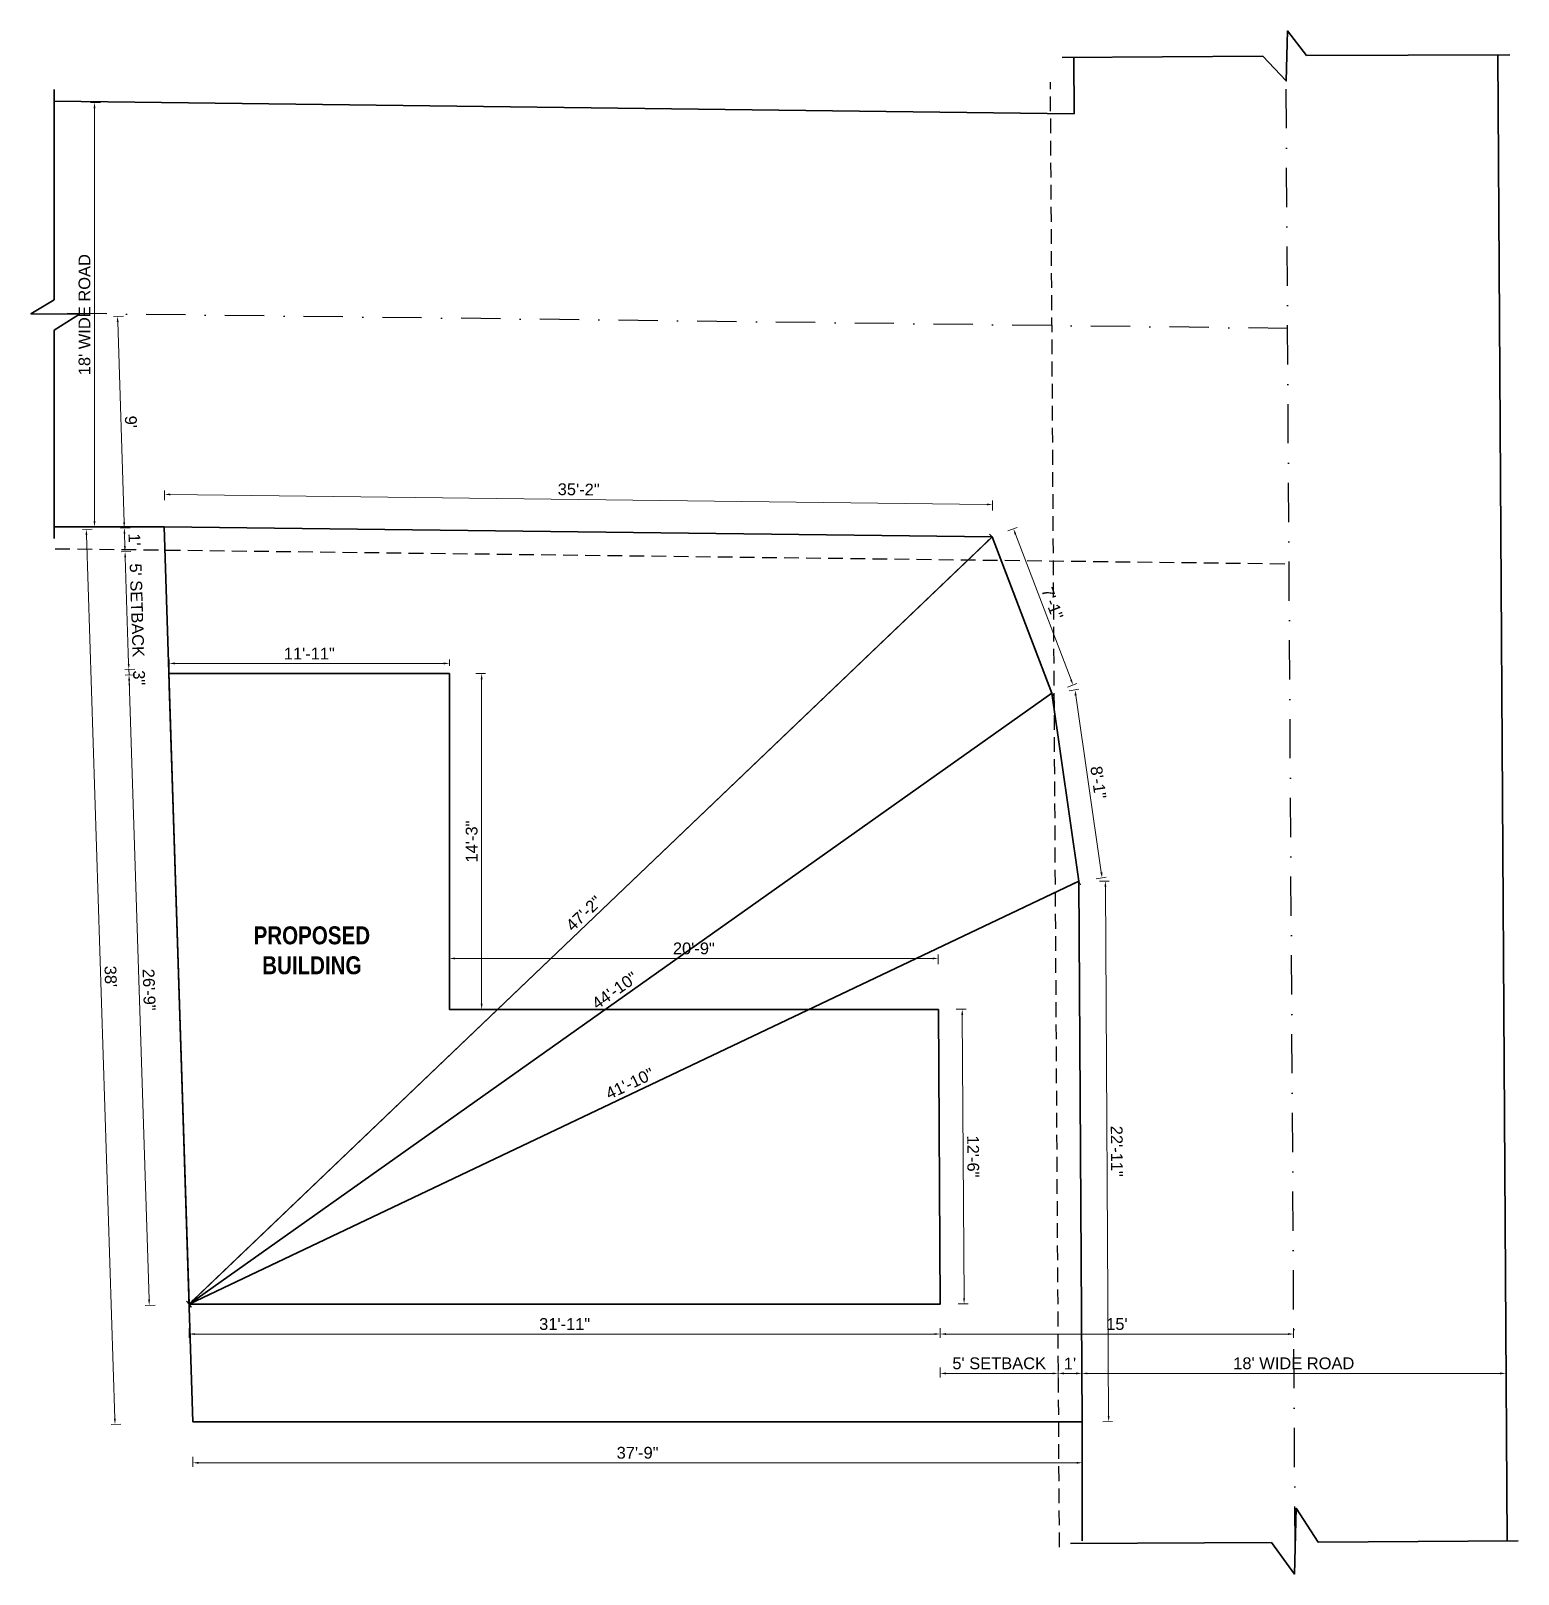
# Model space of a CAD drawing. Header units: inches. Extents: x 354467 to 383786, y -43792 to -31106.
# Drawn here: x 355483 to 356241, y -42833 to -42047 of the extents above; entities that cross this region are included whole.
import ezdxf

# ---------------------------------------------------------------- set-up
doc = ezdxf.new("R2010")
doc.units = ezdxf.units.IN
doc.header["$LTSCALE"] = 2
doc.header["$MEASUREMENT"] = 0
doc.header["$PDMODE"] = 34
doc.linetypes.add('DASHDOT', pattern=[1, 0.5, -0.25, 0, -0.25])
doc.linetypes.add('DASHED2', pattern=[0.375, 0.25, -0.125])
doc.layers.get('DEFPOINTS').update_dxf_attribs({"color": 141, "linetype": 'CONTINUOUS'})
for name, color, linetype, lineweight in [('door', 20, 'CONTINUOUS', 35), ('steps', 253, 'CONTINUOUS', 20), ('WALL - A', 1, 'CONTINUOUS', 40)]:
    doc.layers.add(name, color=color, linetype=linetype, lineweight=lineweight)
doc.styles.add('Lettring Text', font='arial.ttf')
doc.styles.get("Standard").update_dxf_attribs({"font": 'ARIALN.TTF'})
doc.dimstyles.new('Copy of Standard', dxfattribs={"dimtxt": 6, "dimasz": 2.875, "dimexe": 2, "dimexo": 4, "dimgap": 2, "dimtad": 1, "dimdec": 0, "dimrnd": 1, "dimzin": 0, "dimdsep": 46, "dimlunit": 4, "dimtxsty": 'Lettring Text', "dimcen": 0.1, "dimclrd": 7, "dimclre": 7, "dimclrt": 7, "dimazin": 0, "dimtfac": 0.645, "dimtdec": 0, "dimtmove": 1, "dimatfit": 0, "dimfxl": 3, "dimfxlon": 1, "dimtfillclr": 256, "dimtolj": 1, "dimtzin": 0, "dimlwd": -1, "dimlwe": -1, "dimarcsym": 2})

msp = doc.modelspace()

# ---------------------------------------------------------------- texts
at = {"layer": 'steps', "color": 7, "ltscale": 0.3, "insert": (355626.38, -42502.87), "char_height": 9.1417, "width": 72.1776, "attachment_point": 2}
msp.add_mtext('{\\fTechnic|b1|i0|c2|p2;PROPOSED BUILDING}', dxfattribs=at)

# ---------------------------------------------------------------- blocks, each defined once
blk = doc.blocks.new('*D1031')
at = {"layer": 'DEFPOINTS', "color": 0, "ltscale": 0.5, "transparency": 16777216}
for p in [(355551.38, -42282.91), (355551.18, -42299.4), (355972.87, -42304.57)]:
    blk.add_point(p, dxfattribs=at)
at = {"layer": 'steps', "color": 7, "ltscale": 0.5, "transparency": 16777216}
for p, q in [((355551.35, -42285.91), (355551.41, -42280.92)), ((355970.2, -42288.05), (355554.26, -42282.95)), ((355973.04, -42291.08), (355973.1, -42286.08))]:
    blk.add_line(p, q, dxfattribs=at)
for points in [[(355554.26, -42282.47), (355554.25, -42283.43), (355551.38, -42282.91)], [(355970.2, -42287.57), (355970.19, -42288.53), (355973.07, -42288.08)]]:
    blk.add_solid(points, dxfattribs=at)
at = {"layer": 'steps', "color": 7, "ltscale": 0.5, "transparency": 16777216, "insert": (355762.29, -42280.43), "char_height": 6, "attachment_point": 5, "rotation": 359.2977, "style": 'Lettring Text'}
blk.add_mtext('\\A1;35\'-2"', dxfattribs=at)
blk = doc.blocks.new('*D1032')
at = {"layer": 'DEFPOINTS', "color": 0, "ltscale": 0.5, "transparency": 16777216}
for p in [(355551.18, -42299.4), (355526.15, -42756.44), (355565.81, -42755.17)]:
    blk.add_point(p, dxfattribs=at)
at = {"layer": 'steps', "color": 7, "ltscale": 0.5, "transparency": 16777216}
for p, q in [((355514.52, -42300.58), (355509.52, -42300.74)), ((355511.61, -42303.55), (355526.06, -42753.57)), ((355529.15, -42756.34), (355524.15, -42756.5))]:
    blk.add_line(p, q, dxfattribs=at)
for points in [[(355512.09, -42303.53), (355511.13, -42303.56), (355511.52, -42300.67)], [(355526.54, -42753.55), (355525.58, -42753.58), (355526.15, -42756.44)]]:
    blk.add_solid(points, dxfattribs=at)
at = {"layer": 'steps', "color": 7, "ltscale": 0.5, "transparency": 16777216, "insert": (355523.9, -42528.39), "char_height": 6, "attachment_point": 5, "rotation": 271.83841, "style": 'Lettring Text'}
blk.add_mtext("\\A1;38'", dxfattribs=at)
blk = doc.blocks.new('*D1033')
at = {"layer": 'DEFPOINTS', "color": 0, "ltscale": 0.5, "transparency": 16777216}
for p in [(355533.27, -42374.82), (355553.58, -42374.17), (355563.88, -42695.17)]:
    blk.add_point(p, dxfattribs=at)
at = {"layer": 'steps', "color": 7, "ltscale": 0.5, "transparency": 16777216}
for p, q in [((355536.26, -42374.72), (355531.27, -42374.88)), ((355543.48, -42692.95), (355533.36, -42377.69)), ((355546.57, -42695.72), (355541.57, -42695.88))]:
    blk.add_line(p, q, dxfattribs=at)
for points in [[(355533.84, -42377.68), (355532.88, -42377.71), (355533.27, -42374.82)], [(355543.96, -42692.93), (355543, -42692.96), (355543.57, -42695.82)]]:
    blk.add_solid(points, dxfattribs=at)
at = {"layer": 'steps', "color": 7, "ltscale": 0.5, "transparency": 16777216, "insert": (355543.48, -42535.16), "char_height": 6, "attachment_point": 5, "rotation": 271.83841, "style": 'Lettring Text'}
blk.add_mtext('\\A1;26\'-9"', dxfattribs=at)
blk = doc.blocks.new('*D1034')
at = {"layer": 'DEFPOINTS', "color": 0, "ltscale": 0.5, "transparency": 16777216}
for p in [(355696.46, -42368.98), (355696.46, -42374.17), (355553.77, -42380.17)]:
    blk.add_point(p, dxfattribs=at)
at = {"layer": 'steps', "color": 7, "ltscale": 0.5, "transparency": 16777216}
for p, q in [((355553.77, -42371.98), (355553.77, -42366.98)), ((355556.65, -42368.98), (355693.58, -42368.98)), ((355696.46, -42370.17), (355696.46, -42366.98))]:
    blk.add_line(p, q, dxfattribs=at)
for points in [[(355556.65, -42368.5), (355556.65, -42369.46), (355553.77, -42368.98)], [(355693.58, -42368.5), (355693.58, -42369.46), (355696.46, -42368.98)]]:
    blk.add_solid(points, dxfattribs=at)
at = {"layer": 'steps', "color": 7, "ltscale": 0.5, "transparency": 16777216, "insert": (355625.12, -42363.96), "char_height": 6, "attachment_point": 5, "style": 'Lettring Text'}
blk.add_mtext('\\A1;11\'-11"', dxfattribs=at)
blk = doc.blocks.new('*D1035')
at = {"layer": 'DEFPOINTS', "color": 0, "ltscale": 0.5, "transparency": 16777216}
for p in [(355696.46, -42374.17), (355712.87, -42374.17), (355696.46, -42545.17)]:
    blk.add_point(p, dxfattribs=at)
at = {"layer": 'steps', "color": 7, "ltscale": 0.5, "transparency": 16777216}
for p, q in [((355709.87, -42374.17), (355714.87, -42374.17)), ((355712.87, -42542.29), (355712.87, -42377.04)), ((355709.87, -42545.17), (355714.87, -42545.17))]:
    blk.add_line(p, q, dxfattribs=at)
for points in [[(355712.39, -42377.04), (355713.35, -42377.04), (355712.87, -42374.17)], [(355712.39, -42542.29), (355713.35, -42542.29), (355712.87, -42545.17)]]:
    blk.add_solid(points, dxfattribs=at)
at = {"layer": 'steps', "color": 7, "ltscale": 0.5, "transparency": 16777216, "insert": (355707.81, -42459.67), "char_height": 6, "attachment_point": 5, "rotation": 90, "style": 'Lettring Text'}
blk.add_mtext('\\A1;14\'-3"', dxfattribs=at)
blk = doc.blocks.new('*D1036')
at = {"layer": 'DEFPOINTS', "color": 0, "ltscale": 0.5, "transparency": 16777216}
for p in [(355945.48, -42519.2), (355696.46, -42545.17), (355945.48, -42545.17)]:
    blk.add_point(p, dxfattribs=at)
at = {"layer": 'steps', "color": 7, "ltscale": 0.5, "transparency": 16777216}
for p, q in [((355696.46, -42522.2), (355696.46, -42517.2)), ((355699.33, -42519.2), (355942.6, -42519.2)), ((355945.48, -42522.2), (355945.48, -42517.2))]:
    blk.add_line(p, q, dxfattribs=at)
for points in [[(355699.33, -42518.72), (355699.33, -42519.68), (355696.46, -42519.2)], [(355942.6, -42518.72), (355942.6, -42519.68), (355945.48, -42519.2)]]:
    blk.add_solid(points, dxfattribs=at)
at = {"layer": 'steps', "color": 7, "ltscale": 0.5, "transparency": 16777216, "insert": (355820.97, -42514.14), "char_height": 6, "attachment_point": 5, "style": 'Lettring Text'}
blk.add_mtext('\\A1;20\'-9"', dxfattribs=at)
blk = doc.blocks.new('*D1037')
at = {"layer": 'DEFPOINTS', "color": 0, "ltscale": 0.5, "transparency": 16777216}
for p in [(355945.48, -42545.17), (355957.65, -42545.09), (355946.44, -42695.17)]:
    blk.add_point(p, dxfattribs=at)
at = {"layer": 'steps', "color": 7, "ltscale": 0.5, "transparency": 16777216}
for p, q in [((355954.65, -42545.11), (355959.65, -42545.08)), ((355958.59, -42692.21), (355957.67, -42547.96)), ((355955.61, -42695.11), (355960.61, -42695.08))]:
    blk.add_line(p, q, dxfattribs=at)
for points in [[(355958.15, -42547.96), (355957.19, -42547.97), (355957.65, -42545.09)], [(355959.07, -42692.21), (355958.11, -42692.22), (355958.61, -42695.09)]]:
    blk.add_solid(points, dxfattribs=at)
at = {"layer": 'steps', "color": 7, "ltscale": 0.5, "transparency": 16777216, "insert": (355963.19, -42620.06), "char_height": 6, "attachment_point": 5, "rotation": 270.36686, "style": 'Lettring Text'}
blk.add_mtext('\\A1;12\'-6"', dxfattribs=at)
blk = doc.blocks.new('*D1038')
at = {"layer": 'DEFPOINTS', "color": 0, "ltscale": 0.5, "transparency": 16777216}
for p in [(355563.88, -42695.17), (355946.44, -42695.17), (355946.44, -42710.46)]:
    blk.add_point(p, dxfattribs=at)
at = {"layer": 'steps', "color": 7, "ltscale": 0.5, "transparency": 16777216}
for p, q in [((355563.88, -42707.46), (355563.88, -42712.46)), ((355946.44, -42707.46), (355946.44, -42712.46)), ((355566.76, -42710.46), (355943.56, -42710.46))]:
    blk.add_line(p, q, dxfattribs=at)
for points in [[(355566.76, -42709.99), (355566.76, -42710.94), (355563.88, -42710.46)], [(355943.56, -42709.99), (355943.56, -42710.94), (355946.44, -42710.46)]]:
    blk.add_solid(points, dxfattribs=at)
at = {"layer": 'steps', "color": 7, "ltscale": 0.5, "transparency": 16777216, "insert": (355755.16, -42705.4), "char_height": 6, "attachment_point": 5, "style": 'Lettring Text'}
blk.add_mtext('\\A1;31\'-11"', dxfattribs=at)
blk = doc.blocks.new('*D1039')
at = {"layer": 'DEFPOINTS', "color": 0, "ltscale": 0.5, "transparency": 16777216}
for p in [(355565.81, -42755.17), (356018.81, -42755.17), (356018.81, -42776.02)]:
    blk.add_point(p, dxfattribs=at)
at = {"layer": 'steps', "color": 7, "ltscale": 0.5, "transparency": 16777216}
for p, q in [((355565.81, -42773.02), (355565.81, -42778.02)), ((355568.69, -42776.02), (356015.94, -42776.02)), ((356018.81, -42773.02), (356018.81, -42778.02))]:
    blk.add_line(p, q, dxfattribs=at)
for points in [[(355568.69, -42775.54), (355568.69, -42776.5), (355565.81, -42776.02)], [(356015.94, -42775.54), (356015.94, -42776.5), (356018.81, -42776.02)]]:
    blk.add_solid(points, dxfattribs=at)
at = {"layer": 'steps', "color": 7, "ltscale": 0.5, "transparency": 16777216, "insert": (355792.31, -42770.95), "char_height": 6, "attachment_point": 5, "style": 'Lettring Text'}
blk.add_mtext('\\A1;37\'-9"', dxfattribs=at)
blk = doc.blocks.new('*D1040')
at = {"layer": 'DEFPOINTS', "color": 0, "ltscale": 0.5, "transparency": 16777216}
for p in [(355983.72, -42300.43), (355972.87, -42304.57), (356003.26, -42384.14)]:
    blk.add_point(p, dxfattribs=at)
at = {"layer": 'steps', "color": 7, "ltscale": 0.5, "transparency": 16777216}
for p, q in [((355980.92, -42301.5), (355985.59, -42299.71)), ((356013.08, -42377.31), (355984.75, -42303.11)), ((356011.31, -42381.06), (356015.98, -42379.28))]:
    blk.add_line(p, q, dxfattribs=at)
for points in [[(355985.19, -42302.94), (355984.3, -42303.28), (355983.72, -42300.43)], [(356013.53, -42377.13), (356012.63, -42377.48), (356014.11, -42379.99)]]:
    blk.add_solid(points, dxfattribs=at)
at = {"layer": 'steps', "color": 7, "ltscale": 0.5, "transparency": 16777216, "insert": (356003.6, -42338.42), "char_height": 6, "attachment_point": 5, "rotation": 290.90234, "style": 'Lettring Text'}
blk.add_mtext('\\A1;7\'-1"', dxfattribs=at)
blk = doc.blocks.new('*D1041')
at = {"layer": 'DEFPOINTS', "color": 0, "ltscale": 0.5, "transparency": 16777216}
for p in [(356003.26, -42384.14), (356015.05, -42382.43), (356017.12, -42479.89)]:
    blk.add_point(p, dxfattribs=at)
at = {"layer": 'steps', "color": 7, "ltscale": 0.5, "transparency": 16777216}
for p, q in [((356012.08, -42382.86), (356017.03, -42382.14)), ((356028.5, -42475.34), (356015.46, -42385.27)), ((356025.94, -42478.61), (356030.89, -42477.89))]:
    blk.add_line(p, q, dxfattribs=at)
for points in [[(356015.94, -42385.21), (356014.99, -42385.34), (356015.05, -42382.43)], [(356028.97, -42475.27), (356028.02, -42475.4), (356028.91, -42478.18)]]:
    blk.add_solid(points, dxfattribs=at)
at = {"layer": 'steps', "color": 7, "ltscale": 0.5, "transparency": 16777216, "insert": (356026.99, -42429.58), "char_height": 6, "attachment_point": 5, "rotation": 278.23541, "style": 'Lettring Text'}
blk.add_mtext('\\A1;8\'-1"', dxfattribs=at)
blk = doc.blocks.new('*D1042')
at = {"layer": 'DEFPOINTS', "color": 0, "ltscale": 0.5, "transparency": 16777216}
for p in [(356017.12, -42479.89), (356030.55, -42479.81), (356018.81, -42755.17)]:
    blk.add_point(p, dxfattribs=at)
at = {"layer": 'steps', "color": 7, "ltscale": 0.5, "transparency": 16777216}
for p, q in [((356027.55, -42479.82), (356032.55, -42479.79)), ((356032.23, -42752.21), (356030.57, -42482.68)), ((356029.24, -42755.1), (356034.24, -42755.07))]:
    blk.add_line(p, q, dxfattribs=at)
for points in [[(356031.05, -42482.68), (356030.09, -42482.68), (356030.55, -42479.81)], [(356032.7, -42752.21), (356031.75, -42752.21), (356032.24, -42755.08)]]:
    blk.add_solid(points, dxfattribs=at)
at = {"layer": 'steps', "color": 7, "ltscale": 0.5, "transparency": 16777216, "insert": (356036.41, -42617.41), "char_height": 6, "attachment_point": 5, "rotation": 270.35275, "style": 'Lettring Text'}
blk.add_mtext('\\A1;22\'-11"', dxfattribs=at)
blk = doc.blocks.new('*D1043')
at = {"layer": 'DEFPOINTS', "color": 0, "ltscale": 0.5, "transparency": 16777216}
for p in [(355946.44, -42695.17), (356126.44, -42694.06), (356126.44, -42710.46)]:
    blk.add_point(p, dxfattribs=at)
at = {"layer": 'steps', "color": 7, "ltscale": 0.5, "transparency": 16777216}
for p, q in [((355946.44, -42707.46), (355946.44, -42712.46)), ((356126.44, -42707.46), (356126.44, -42712.46)), ((355949.31, -42710.46), (356123.56, -42710.46))]:
    blk.add_line(p, q, dxfattribs=at)
for points in [[(355949.31, -42709.99), (355949.31, -42710.94), (355946.44, -42710.46)], [(356123.56, -42709.99), (356123.56, -42710.94), (356126.44, -42710.46)]]:
    blk.add_solid(points, dxfattribs=at)
at = {"layer": 'steps', "color": 7, "ltscale": 0.5, "transparency": 16777216, "insert": (356036.44, -42705.4), "char_height": 6, "attachment_point": 5, "style": 'Lettring Text'}
blk.add_mtext("\\A1;15'", dxfattribs=at)
blk = doc.blocks.new('*D1044')
at = {"layer": 'DEFPOINTS', "color": 0, "ltscale": 0.5, "transparency": 16777216}
for p in [(356234.53, -42708.66), (356018.53, -42709.99), (356234.53, -42730.51)]:
    blk.add_point(p, dxfattribs=at)
at = {"layer": 'steps', "color": 7, "ltscale": 0.5, "transparency": 16777216}
for p, q in [((356018.53, -42727.51), (356018.53, -42732.51)), ((356021.41, -42730.51), (356231.65, -42730.51)), ((356234.53, -42727.51), (356234.53, -42732.51))]:
    blk.add_line(p, q, dxfattribs=at)
for points in [[(356021.41, -42730.03), (356021.41, -42730.98), (356018.53, -42730.51)], [(356231.65, -42730.03), (356231.65, -42730.98), (356234.53, -42730.51)]]:
    blk.add_solid(points, dxfattribs=at)
at = {"layer": 'steps', "color": 7, "ltscale": 0.5, "transparency": 16777216, "insert": (356126.53, -42725.4), "char_height": 6, "attachment_point": 5, "style": 'Lettring Text'}
blk.add_mtext("\\A1;18' WIDE ROAD", dxfattribs=at)
blk = doc.blocks.new('*D1045')
at = {"layer": 'DEFPOINTS', "color": 0, "ltscale": 0.5, "transparency": 16777216}
for p in [(355946.44, -42695.17), (356006.54, -42710.46), (355946.44, -42730.51)]:
    blk.add_point(p, dxfattribs=at)
at = {"layer": 'steps', "color": 7, "ltscale": 0.5, "transparency": 16777216}
for p, q in [((355946.44, -42727.51), (355946.44, -42732.51)), ((356003.66, -42730.51), (355949.31, -42730.51)), ((356006.54, -42727.51), (356006.54, -42732.51))]:
    blk.add_line(p, q, dxfattribs=at)
for points in [[(355949.31, -42730.03), (355949.31, -42730.98), (355946.44, -42730.51)], [(356003.66, -42730.03), (356003.66, -42730.98), (356006.54, -42730.51)]]:
    blk.add_solid(points, dxfattribs=at)
at = {"layer": 'steps', "color": 7, "ltscale": 0.5, "transparency": 16777216, "insert": (355976.49, -42725.4), "char_height": 6, "attachment_point": 5, "style": 'Lettring Text'}
blk.add_mtext("\\A1;5' SETBACK", dxfattribs=at)
blk = doc.blocks.new('*D1046')
at = {"layer": 'DEFPOINTS', "color": 0, "ltscale": 0.5, "transparency": 16777216}
for p in [(356006.54, -42710.46), (356018.53, -42730.51), (356018.53, -42730.51)]:
    blk.add_point(p, dxfattribs=at)
at = {"layer": 'steps', "color": 7, "ltscale": 0.5, "transparency": 16777216}
for p, q in [((356006.54, -42727.51), (356006.54, -42732.51)), ((356009.41, -42730.51), (356015.66, -42730.51)), ((356018.53, -42730.51), (356018.53, -42728.51))]:
    blk.add_line(p, q, dxfattribs=at)
for points in [[(356009.41, -42730.03), (356009.41, -42730.98), (356006.54, -42730.51)], [(356015.66, -42730.03), (356015.66, -42730.98), (356018.53, -42730.51)]]:
    blk.add_solid(points, dxfattribs=at)
at = {"layer": 'steps', "color": 7, "ltscale": 0.5, "transparency": 16777216, "insert": (356012.53, -42725.49), "char_height": 6, "attachment_point": 5, "style": 'Lettring Text'}
blk.add_mtext("\\A1;1'", dxfattribs=at)
blk = doc.blocks.new('*D1047')
at = {"layer": 'DEFPOINTS', "color": 0, "ltscale": 0.5, "transparency": 16777216}
for p in [(355515.7, -42083.42), (355553.83, -42083.42), (355551.18, -42299.4)]:
    blk.add_point(p, dxfattribs=at)
at = {"layer": 'steps', "color": 7, "ltscale": 0.5, "transparency": 16777216}
for p, q in [((355518.7, -42083.42), (355513.7, -42083.42)), ((355515.7, -42296.53), (355515.7, -42086.29)), ((355518.7, -42299.4), (355513.7, -42299.4))]:
    blk.add_line(p, q, dxfattribs=at)
for points in [[(355515.22, -42086.29), (355516.18, -42086.29), (355515.7, -42083.42)], [(355515.22, -42296.53), (355516.18, -42296.53), (355515.7, -42299.4)]]:
    blk.add_solid(points, dxfattribs=at)
at = {"layer": 'steps', "color": 7, "ltscale": 0.5, "transparency": 16777216, "insert": (355510.6, -42191.41), "char_height": 6, "attachment_point": 5, "rotation": 90, "style": 'Lettring Text'}
blk.add_mtext("\\A1;18' WIDE ROAD", dxfattribs=at)
blk = doc.blocks.new('*D1048')
at = {"layer": 'DEFPOINTS', "color": 0, "ltscale": 0.5, "transparency": 16777216}
for p in [(355531.25, -42312.06), (355551.57, -42311.41), (355553.49, -42371.44)]:
    blk.add_point(p, dxfattribs=at)
at = {"layer": 'steps', "color": 7, "ltscale": 0.5, "transparency": 16777216}
for p, q in [((355534.25, -42311.96), (355529.25, -42312.12)), ((355533.09, -42369.21), (355531.34, -42314.93)), ((355536.18, -42371.99), (355531.18, -42372.15))]:
    blk.add_line(p, q, dxfattribs=at)
for points in [[(355531.82, -42314.92), (355530.86, -42314.95), (355531.25, -42312.06)], [(355533.56, -42369.2), (355532.61, -42369.23), (355533.18, -42372.09)]]:
    blk.add_solid(points, dxfattribs=at)
at = {"layer": 'steps', "color": 7, "ltscale": 0.5, "transparency": 16777216, "insert": (355537.31, -42341.91), "char_height": 6, "attachment_point": 5, "rotation": 271.83841, "style": 'Lettring Text'}
blk.add_mtext("\\A1;5' SETBACK", dxfattribs=at)
blk = doc.blocks.new('*D1049')
at = {"layer": 'DEFPOINTS', "color": 0, "ltscale": 0.5, "transparency": 16777216}
for p in [(355530.87, -42300.05), (355551.18, -42299.4), (355551.57, -42311.41)]:
    blk.add_point(p, dxfattribs=at)
at = {"layer": 'steps', "color": 7, "ltscale": 0.5, "transparency": 16777216}
for p, q in [((355533.86, -42299.96), (355528.87, -42300.12)), ((355531.16, -42309.19), (355530.96, -42302.93)), ((355534.25, -42311.96), (355529.25, -42312.12))]:
    blk.add_line(p, q, dxfattribs=at)
for points in [[(355531.44, -42302.91), (355530.48, -42302.94), (355530.87, -42300.05)], [(355531.64, -42309.17), (355530.68, -42309.2), (355531.25, -42312.06)]]:
    blk.add_solid(points, dxfattribs=at)
at = {"layer": 'steps', "color": 7, "ltscale": 0.5, "transparency": 16777216, "insert": (355536.07, -42305.9), "char_height": 6, "attachment_point": 5, "rotation": 271.83841, "style": 'Lettring Text'}
blk.add_mtext("\\A1;1'", dxfattribs=at)
blk = doc.blocks.new('*D1050')
at = {"layer": 'DEFPOINTS', "color": 0, "ltscale": 0.5, "transparency": 16777216}
for p in [(355553.49, -42371.44), (355533.18, -42372.09), (355553.58, -42374.17)]:
    blk.add_point(p, dxfattribs=at)
at = {"layer": 'steps', "color": 7, "ltscale": 0.5, "transparency": 16777216}
for p, q in [((355533.09, -42369.21), (355532.99, -42366.34)), ((355536.18, -42371.99), (355531.18, -42372.15)), ((355536.26, -42374.72), (355531.27, -42374.88)), ((355533.27, -42374.82), (355533.18, -42372.09)), ((355533.36, -42377.69), (355533.45, -42380.57))]:
    blk.add_line(p, q, dxfattribs=at)
for points in [[(355533.56, -42369.2), (355532.61, -42369.23), (355533.18, -42372.09)], [(355533.84, -42377.68), (355532.88, -42377.71), (355533.27, -42374.82)]]:
    blk.add_solid(points, dxfattribs=at)
at = {"layer": 'steps', "color": 7, "ltscale": 0.5, "transparency": 16777216, "insert": (355538.38, -42376.29), "char_height": 6, "attachment_point": 5, "rotation": 271.83841, "style": 'Lettring Text'}
blk.add_mtext('\\A1;3"', dxfattribs=at)
blk = doc.blocks.new('*D1051')
at = {"layer": 'DEFPOINTS', "color": 0, "ltscale": 0.5, "transparency": 16777216}
for p in [(355527.4, -42192.22), (355552.51, -42191.41), (355551.18, -42299.4)]:
    blk.add_point(p, dxfattribs=at)
at = {"layer": 'steps', "color": 7, "ltscale": 0.5, "transparency": 16777216}
for p, q in [((355530.4, -42192.12), (355525.41, -42192.28)), ((355530.77, -42297.18), (355527.5, -42195.09)), ((355533.86, -42299.96), (355528.87, -42300.12))]:
    blk.add_line(p, q, dxfattribs=at)
for points in [[(355527.98, -42195.07), (355527.02, -42195.1), (355527.4, -42192.22)], [(355531.25, -42297.16), (355530.29, -42297.2), (355530.87, -42300.05)]]:
    blk.add_solid(points, dxfattribs=at)
at = {"layer": 'steps', "color": 7, "ltscale": 0.5, "transparency": 16777216, "insert": (355534.2, -42245.97), "char_height": 6, "attachment_point": 5, "rotation": 271.83841, "style": 'Lettring Text'}
blk.add_mtext("\\A1;9'", dxfattribs=at)
blk = doc.blocks.new('*D1052')
at = {"layer": 'DEFPOINTS', "color": 0, "ltscale": 0.5, "transparency": 16777216}
for p in [(355972.87, -42304.57), (355972.87, -42304.57), (355563.88, -42695.17)]:
    blk.add_point(p, dxfattribs=at)
at = {"layer": 'steps', "color": 7, "ltscale": 0.5, "transparency": 16777216}
for p, q in [((355565.96, -42693.18), (355970.79, -42306.56)), ((355972.87, -42304.57), (355971.49, -42303.12)), ((355563.88, -42695.17), (355562.5, -42693.72))]:
    blk.add_line(p, q, dxfattribs=at)
for points in [[(355970.46, -42306.21), (355971.12, -42306.9), (355972.87, -42304.57)], [(355565.63, -42692.83), (355566.29, -42693.53), (355563.88, -42695.17)]]:
    blk.add_solid(points, dxfattribs=at)
at = {"layer": 'steps', "color": 7, "ltscale": 0.5, "transparency": 16777216, "insert": (355764.92, -42496.24), "char_height": 6, "attachment_point": 5, "rotation": 43.68247, "style": 'Lettring Text'}
blk.add_mtext('\\A1;47\'-2"', dxfattribs=at)
blk = doc.blocks.new('*D1053')
at = {"layer": 'DEFPOINTS', "color": 0, "ltscale": 0.5, "transparency": 16777216}
for p in [(356003.26, -42384.14), (356003.26, -42384.14), (355563.88, -42695.17)]:
    blk.add_point(p, dxfattribs=at)
at = {"layer": 'steps', "color": 7, "ltscale": 0.5, "transparency": 16777216}
for p, q in [((355566.23, -42693.51), (356000.91, -42385.8)), ((356003.26, -42384.14), (356004.41, -42385.77)), ((355563.88, -42695.17), (355565.04, -42696.8))]:
    blk.add_line(p, q, dxfattribs=at)
for points in [[(356000.63, -42385.41), (356001.19, -42386.19), (356003.26, -42384.14)], [(355565.95, -42693.11), (355566.51, -42693.9), (355563.88, -42695.17)]]:
    blk.add_solid(points, dxfattribs=at)
at = {"layer": 'steps', "color": 7, "ltscale": 0.5, "transparency": 16777216, "insert": (355780.65, -42535.52), "char_height": 6, "attachment_point": 5, "rotation": 35.29467, "style": 'Lettring Text'}
blk.add_mtext('\\A1;44\'-10"', dxfattribs=at)
blk = doc.blocks.new('*D1054')
at = {"layer": 'DEFPOINTS', "color": 0, "ltscale": 0.5, "transparency": 16777216}
for p in [(356017.12, -42479.89), (356017.12, -42479.89), (355563.88, -42695.17)]:
    blk.add_point(p, dxfattribs=at)
at = {"layer": 'steps', "color": 7, "ltscale": 0.5, "transparency": 16777216}
for p, q in [((355566.48, -42693.93), (356014.52, -42481.12)), ((356017.12, -42479.89), (356017.97, -42481.69)), ((355563.88, -42695.17), (355564.74, -42696.97))]:
    blk.add_line(p, q, dxfattribs=at)
for points in [[(356014.31, -42480.69), (356014.72, -42481.55), (356017.12, -42479.89)], [(355566.28, -42693.5), (355566.69, -42694.37), (355563.88, -42695.17)]]:
    blk.add_solid(points, dxfattribs=at)
at = {"layer": 'steps', "color": 7, "ltscale": 0.5, "transparency": 16777216, "insert": (355788.33, -42582.95), "char_height": 6, "attachment_point": 5, "rotation": 25.40713, "style": 'Lettring Text'}
blk.add_mtext('\\A1;41\'-10"', dxfattribs=at)

# ---------------------------------------------------------------- dimensions: what is measured, and where the dimension line sits
at = {"layer": 'steps', "ltscale": 0.5}
for base, p1, p2, angle, text, picture, middle in [((355515.7, -42083.42), (355551.18, -42299.4), (355553.83, -42083.42), 90, "18' WIDE ROAD", '*D1047', (355510.6, -42191.41)), ((355531.25, -42312.06), (355553.49, -42371.44), (355551.57, -42311.41), 271.83841, "5' SETBACK", '*D1048', (355537.31, -42341.91))]:
    dim = msp.add_linear_dim(base=base, p1=p1, p2=p2, angle=angle, text=text, dimstyle='Copy of Standard', dxfattribs=at)
    dim.commit()
    dim.dimension.update_dxf_attribs({"geometry": picture, "text_midpoint": middle})
for base, p1, p2, angle, picture, middle in [((355527.4, -42192.22), (355551.18, -42299.4), (355552.51, -42191.41), 271.83841, '*D1051', (355534.2, -42245.97)), ((355530.87, -42300.05), (355551.57, -42311.41), (355551.18, -42299.4), 271.83841, '*D1049', (355536.07, -42305.9)), ((355712.87, -42374.17), (355696.46, -42545.17), (355696.46, -42374.17), 90, '*D1035', (355707.81, -42459.67))]:
    dim = msp.add_linear_dim(base=base, p1=p1, p2=p2, angle=angle, dimstyle='Copy of Standard', dxfattribs=at)
    dim.commit()
    dim.dimension.update_dxf_attribs({"geometry": picture, "text_midpoint": middle})
for p1, p2, distance, picture, middle in [((355972.87, -42304.57), (355551.18, -42299.4), -16.49, '*D1031', (355762.29, -42280.43)), ((355551.18, -42299.4), (355565.81, -42755.17), -39.68, '*D1032', (355523.9, -42528.39)), ((356003.26, -42384.14), (355972.87, -42304.57), -11.61, '*D1040', (356003.6, -42338.42)), ((355563.88, -42695.17), (355972.87, -42304.57), 0, '*D1052', (355764.92, -42496.24)), ((355563.88, -42695.17), (355553.58, -42374.17), 20.33, '*D1033', (355543.48, -42535.16)), ((355563.88, -42695.17), (356003.26, -42384.14), 0, '*D1053', (355780.65, -42535.52)), ((356017.12, -42479.89), (356003.26, -42384.14), -11.91, '*D1041', (356026.99, -42429.58)), ((355563.88, -42695.17), (356017.12, -42479.89), 0, '*D1054', (355788.33, -42582.95)), ((356018.81, -42755.17), (356017.12, -42479.89), -13.43, '*D1042', (356036.41, -42617.41)), ((355946.44, -42695.17), (355945.48, -42545.17), -12.17, '*D1037', (355963.19, -42620.06))]:
    dim = msp.add_aligned_dim(p1=p1, p2=p2, distance=distance, dimstyle='Copy of Standard', dxfattribs=at)
    dim.commit()
    dim.dimension.update_dxf_attribs({"geometry": picture, "text_midpoint": middle})
for base, p1, p2, picture, middle in [((355696.46, -42368.98), (355553.77, -42380.17), (355696.46, -42374.17), '*D1034', (355625.12, -42363.96)), ((355945.48, -42519.2), (355696.46, -42545.17), (355945.48, -42545.17), '*D1036', (355820.97, -42514.14)), ((355946.44, -42710.46), (355563.88, -42695.17), (355946.44, -42695.17), '*D1038', (355755.16, -42705.4)), ((356126.44, -42710.46), (355946.44, -42695.17), (356126.44, -42694.06), '*D1043', (356036.44, -42705.4)), ((356018.53, -42730.51), (356006.54, -42710.46), (356018.53, -42730.51), '*D1046', (356012.53, -42725.49)), ((356018.81, -42776.02), (355565.81, -42755.17), (356018.81, -42755.17), '*D1039', (355792.31, -42770.95))]:
    dim = msp.add_linear_dim(base=base, p1=p1, p2=p2, dimstyle='Copy of Standard', dxfattribs=at)
    dim.commit()
    dim.dimension.update_dxf_attribs({"geometry": picture, "text_midpoint": middle})
dim = msp.add_linear_dim(base=(355533.18, -42372.09), p1=(355553.58, -42374.17), p2=(355553.49, -42371.44), angle=271.83841, dimstyle='Copy of Standard', dxfattribs=at)
dim.commit()
dim.dimension.update_dxf_attribs({"geometry": '*D1050', "text_midpoint": (355533.32, -42376.45), "dimtype": 160})
for base, p1, p2, text, picture, middle in [((355946.44, -42730.51), (356006.54, -42710.46), (355946.44, -42695.17), "5' SETBACK", '*D1045', (355976.49, -42725.4)), ((356234.53, -42730.51), (356018.53, -42709.99), (356234.53, -42708.66), "18' WIDE ROAD", '*D1044', (356126.53, -42725.4))]:
    dim = msp.add_linear_dim(base=base, p1=p1, p2=p2, text=text, dimstyle='Copy of Standard', dxfattribs=at)
    dim.commit()
    dim.dimension.update_dxf_attribs({"geometry": picture, "text_midpoint": middle})

# ---------------------------------------------------------------- linework, layer by layer
at = {"layer": 'door', "ltscale": 0.5}
for p, q in [((356014.71, -42089.07), (356014.53, -42060.44)), ((356235.19, -42815.81), (356230.53, -42059.11)), ((356014.71, -42089.07), (355495.21, -42082.7)), ((355551.18, -42299.4), (355495.21, -42299.4)), ((355972.87, -42304.57), (355551.18, -42299.4)), ((355551.18, -42299.4), (355565.81, -42755.17)), ((355563.88, -42695.17), (355972.87, -42304.57)), ((356003.26, -42384.14), (355972.87, -42304.57)), ((355563.88, -42695.17), (355553.77, -42380.17)), ((355563.88, -42695.17), (356003.26, -42384.14)), ((356017.12, -42479.89), (356003.26, -42384.14)), ((355563.88, -42695.17), (356017.12, -42479.89)), ((356018.81, -42755.17), (356017.12, -42479.89)), ((355946.44, -42695.17), (355945.55, -42545.17)), ((355563.88, -42695.17), (355946.44, -42695.17)), ((355565.81, -42755.17), (356018.81, -42755.17)), ((356018.81, -42755.17), (356018.81, -42815.81))]:
    msp.add_line(p, q, dxfattribs=at)
at = {"layer": 'door', "linetype": 'Continuous', "ltscale": 0.5}
for points in [[(356008.53, -42060.48), (356110.85, -42059.85), (356122.67, -42072.38), (356123.27, -42046.89), (356133.01, -42059.36), (356236.53, -42059.08)], [(355495.21, -42076.7), (355495.21, -42183.81), (355483.27, -42190.93), (355507.97, -42191.18), (355495.21, -42199.34), (355495.21, -42305.4)], [(356012.81, -42817.18), (356115.13, -42816.55), (356126.86, -42832.71), (356127.66, -42799.13), (356138.91, -42816.39), (356240.81, -42815.77)]]:
    msp.add_lwpolyline(points, dxfattribs=at)
at = {"layer": 'door', "ltscale": 0.5}
msp.add_lwpolyline([(355945.55, -42545.17), (355696.46, -42545.17), (355696.46, -42374.17), (355553.58, -42374.17), (355563.88, -42695.17), (355946.44, -42695.17)], close=True, dxfattribs=at)
at = {"layer": 'WALL - A', "linetype": 'DASHDOT', "lineweight": -3, "ltscale": 20}
for p, q in [((356127.2, -42818.3), (356122.61, -42072.32)), ((356123.38, -42198.41), (355495.21, -42190.71))]:
    msp.add_line(p, q, dxfattribs=at)
at = {"layer": 'WALL - A', "linetype": 'DASHED2', "lineweight": -3, "ltscale": 15}
for p, q in [((356007.2, -42819.04), (356002.61, -42073.06)), ((356121.91, -42318.4), (355493.74, -42310.7))]:
    msp.add_line(p, q, dxfattribs=at)

msp.set_redraw_order([(e.dxf.handle, doc.entitydb.next_handle()) for e in msp.query("TEXT MTEXT ATTDEF DIMENSION ARC_DIMENSION")])  # texts and dimensions are drawn at this point

doc.saveas('drawing.dxf')
